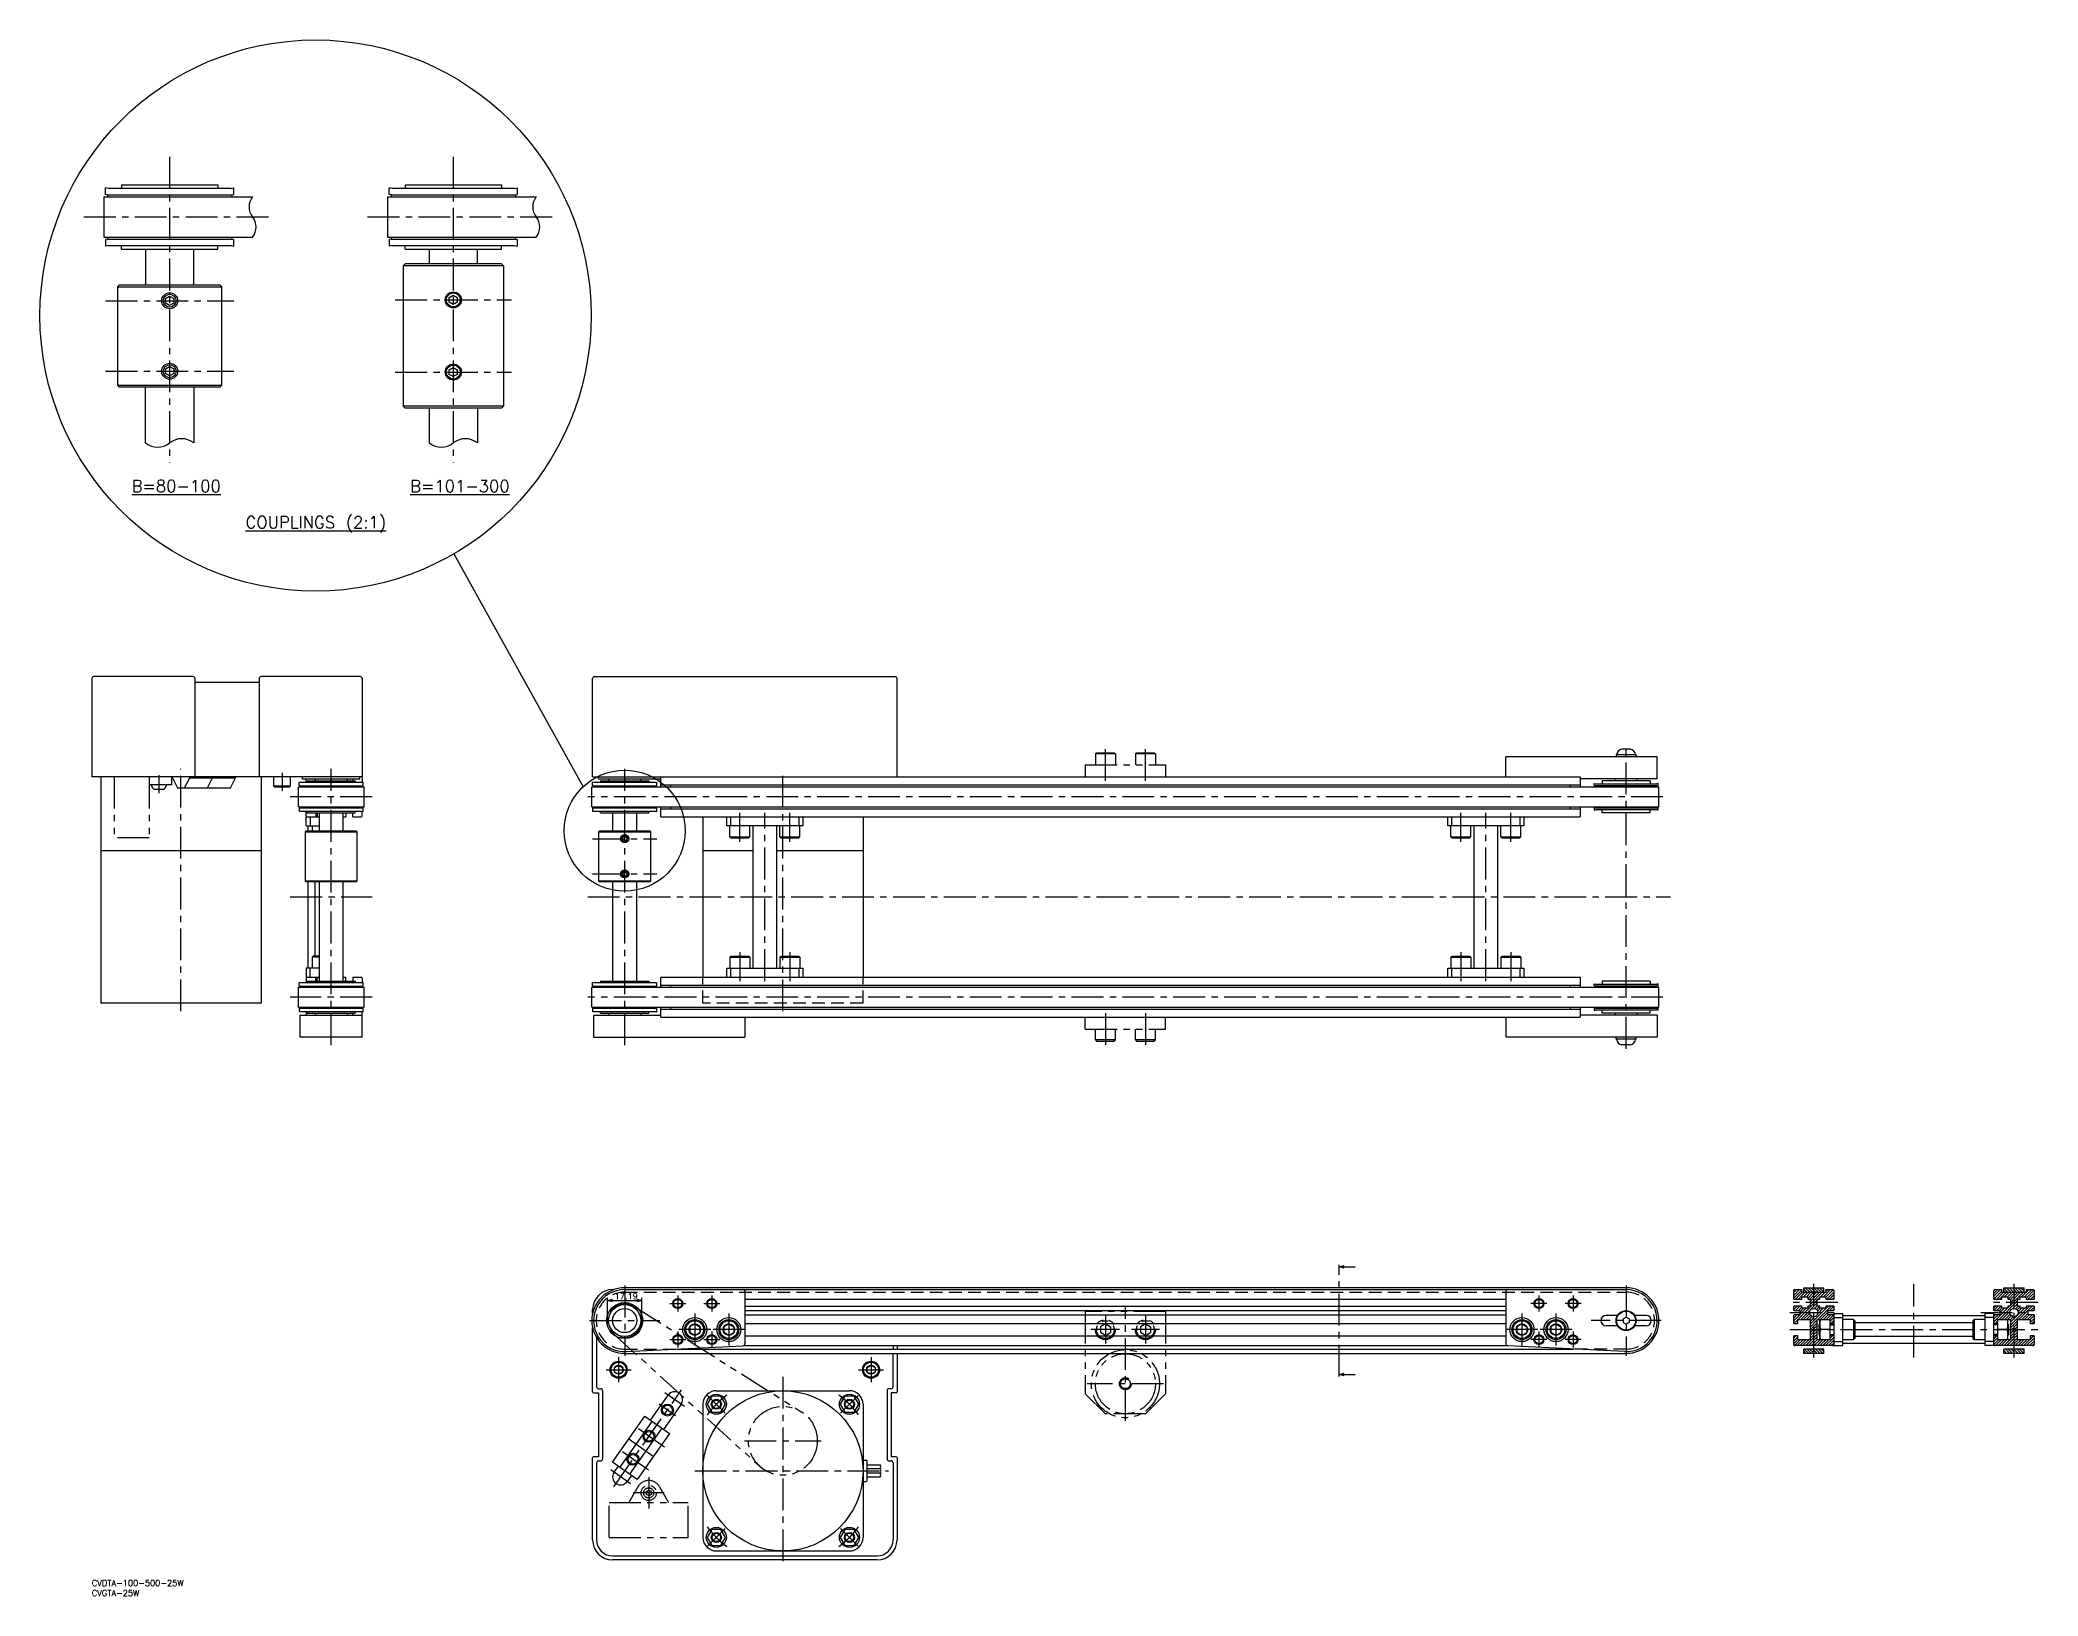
# Model space of a CAD drawing. Extents: x -26 to 972, y -8 to 769.
import ezdxf

# ---------------------------------------------------------------- set-up
doc = ezdxf.new("R2010")
doc.units = 0
doc.header["$LTSCALE"] = 0.5
doc.header["$PDMODE"] = 35
for name, pattern in [('CENTER', [50.8, 31.75, -6.35, 6.35, -6.35]), ('DASHED', [19.05, 12.7, -6.35]), ('PHANTOM', [63.5, 31.75, -6.35, 6.35, -6.35, 6.35, -6.35])]:
    doc.linetypes.add(name, pattern=pattern)
doc.layers.get('0').update_dxf_attribs({"linetype": 'CONTINUOUS'})
doc.layers.get('DEFPOINTS').update_dxf_attribs({"linetype": 'CONTINUOUS'})
for name, color, linetype in [('MSM_CENTER', 1, 'CENTER'), ('MSM_CONTINUOUS', 7, 'CONTINUOUS'), ('MSM_DASHED', 4, 'DASHED'), ('MSM_IMAGINARY', 6, 'PHANTOM'), ('MSM_NARROW', 5, 'CONTINUOUS'), ('MSM_PART_NUMBER', 7, 'CONTINUOUS')]:
    doc.layers.add(name, color=color, linetype=linetype)
doc.styles.get("Standard").update_dxf_attribs({"font": 'txt.shx', "height": 3, "bigfont": 'bigfont.shx'})
doc.dimstyles.get("Standard").update_dxf_attribs({"dimtxt": 2.5, "dimasz": 2.5, "dimexe": 1.25, "dimexo": 0.625, "dimtad": 1, "dimcen": 2.5, "dimazin": 3, "dimtfac": 1, "dimtmove": 0, "dimatfit": 3})

msp = doc.modelspace()

# ---------------------------------------------------------------- texts
at = {"layer": 'MSM_PART_NUMBER'}
for s, p in [('%%UB=80-100', (19.887, 543.139)), ('%%UB=101-300', (158.968, 543.139)), ('%%UCOUPLINGS (2:1)', (76.728, 525.043))]:
    msp.add_text(s, height=6, dxfattribs=at).set_placement(p)

# ---------------------------------------------------------------- blocks, each defined once
blk = doc.blocks.new('*U4')
at = {"layer": 'MSM_PART_NUMBER'}
blk.add_text('CVDTA-100-500-25W', height=3, dxfattribs=at).set_placement((0, -3))
blk = doc.blocks.new('*U5')
at = {"layer": 'MSM_PART_NUMBER'}
blk.add_text('CVGTA-25W', height=3, dxfattribs=at).set_placement((0, -8))
blk = doc.blocks.new('_OPEN30')
at = {"color": 0, "linetype": 'BYBLOCK'}
for p, q in [((-1, 0.27), (0, 0)), ((0, 0), (-1, -0.27)), ((0, 0), (-1, 0))]:
    blk.add_line(p, q, dxfattribs=at)
blk = doc.blocks.new('*U6')
at = {"layer": 'MSM_CONTINUOUS'}
blk.add_text('17.19', height=3, dxfattribs=at).set_placement((261.03, 140.17))
blk = doc.blocks.new('*D1')
at = {"layer": 'DEFPOINTS', "color": 0}
for p in [(274.63, 139.55), (257.44, 129.5), (274.63, 129.5)]:
    blk.add_point(p, dxfattribs=at)
at = {"layer": 'MSM_CONTINUOUS'}
for p, q in [((257.44, 130.13), (257.44, 140.8)), ((274.63, 130.13), (274.63, 140.8)), ((259.94, 139.55), (272.13, 139.55))]:
    blk.add_line(p, q, dxfattribs=at)
at = {"layer": 'MSM_CONTINUOUS', "xscale": 2.5, "yscale": 2.5, "zscale": 2.5, "rotation": 180}
blk.add_blockref('_OPEN30', (257.44, 139.55), dxfattribs=at)
at = {"layer": 'MSM_CONTINUOUS'}
blk.add_blockref('*U6', (0, 0), dxfattribs=at)
at = {"layer": 'MSM_CONTINUOUS', "xscale": 2.5, "yscale": 2.5, "zscale": 2.5}
blk.add_blockref('_OPEN30', (274.63, 139.55), dxfattribs=at)

# ---------------------------------------------------------------- dimensions: what is measured, and where the dimension line sits
at = {"layer": 'MSM_CONTINUOUS'}
dim = msp.add_linear_dim(base=(274.627, 139.55), p1=(257.437, 129.5), p2=(274.627, 129.5), dimstyle='Standard', dxfattribs=at)
dim.commit()
dim.dimension.update_dxf_attribs({"geometry": '*D1', "text_midpoint": (266.032, 141.675)})

# ---------------------------------------------------------------- linework, layer by layer
at = {"layer": 'MSM_CENTER'}
for p, q in [((38.854, 710.476), (38.854, 557.911)), ((180.478, 710.476), (180.478, 557.911)), ((-3.946, 680.476), (90.279, 680.476)), ((137.678, 680.476), (231.903, 680.476)), ((6.854, 638.676), (70.854, 638.676)), ((151.478, 639.076), (209.478, 639.076)), ((6.854, 603.476), (70.854, 603.476)), ((151.478, 603.076), (209.478, 603.076)), ((506.032, 399), (506.032, 415)), ((526.032, 399), (526.032, 415)), ((766.032, 265.25), (766.032, 416.75)), ((33.5, 401.8), (33.5, 392.8)), ((44.5, 284), (44.5, 405)), ((95, 403), (95, 394)), ((119.5, 267), (119.5, 405)), ((266.032, 267), (266.032, 405)), ((345.032, 284), (345.032, 403)), ((139.9, 391), (99.1, 391)), ((784.447, 391), (247.617, 391)), ((323.532, 368.5), (323.532, 383)), ((336.032, 299), (336.032, 383)), ((348.532, 368.5), (348.532, 383)), ((683.532, 368.5), (683.532, 383)), ((696.032, 299), (696.032, 383)), ((708.532, 368.5), (708.532, 383)), ((250.032, 370.1), (282.032, 370.1)), ((250.032, 352.5), (282.032, 352.5)), ((99.1, 341), (139.9, 341)), ((247.617, 341), (788.122, 341)), ((323.532, 313.5), (323.532, 299)), ((348.532, 313.5), (348.532, 299)), ((683.532, 313.5), (683.532, 299)), ((708.532, 313.5), (708.532, 299)), ((139.9, 291), (99.1, 291)), ((784.447, 291), (247.617, 291)), ((506.032, 283), (506.032, 267)), ((526.032, 283), (526.032, 267)), ((622.804, 101.6), (622.804, 157.4)), ((266.032, 147), (266.032, 112)), ((292.532, 142), (292.532, 134)), ((309.532, 142), (309.532, 134)), ((722.532, 142), (722.532, 134)), ((739.532, 142), (739.532, 134)), ((766.032, 147), (766.032, 112)), ((859.712, 111.085), (859.712, 147.915)), ((909.712, 111.085), (909.712, 147.915)), ((959.712, 111.085), (959.712, 147.915)), ((288.532, 138), (296.532, 138)), ((301.032, 133), (301.032, 117)), ((305.532, 138), (313.532, 138)), ((318.032, 133), (318.032, 117)), ((506.032, 132), (506.032, 118)), ((516.032, 79.522), (516.032, 136)), ((526.032, 132), (526.032, 118)), ((714.032, 133), (714.032, 117)), ((726.532, 138), (718.532, 138)), ((731.032, 133), (731.032, 117)), ((743.532, 138), (735.532, 138)), ((871.712, 138.5), (847.712, 138.5)), ((847.712, 133.5), (871.712, 133.5)), ((943.082, 133.5), (967.082, 133.5)), ((971.712, 138.5), (947.712, 138.5)), ((248.532, 129.5), (283.532, 129.5)), ((288.532, 120), (296.532, 120)), ((292.532, 124), (292.532, 116)), ((309.031, 125), (293.031, 125)), ((305.532, 120), (313.532, 120)), ((309.532, 124), (309.532, 116)), ((326.032, 125), (310.032, 125)), ((513.032, 125), (499.032, 125)), ((533.032, 125), (519.032, 125)), ((722.032, 125), (706.032, 125)), ((726.532, 120), (718.532, 120)), ((722.532, 124), (722.532, 116)), ((739.032, 125), (723.032, 125)), ((743.532, 120), (735.532, 120)), ((739.532, 124), (739.532, 116)), ((783.532, 129.5), (748.532, 129.5)), ((847.712, 125), (971.712, 125)), ((263.032, 111.25), (263.032, 98.75)), ((389.032, 111.25), (389.032, 98.75)), ((256.782, 105), (269.282, 105)), ((345.032, 101.5), (345.032, 7.5)), ((382.782, 105), (395.282, 105)), ((260.59, 46.585), (294.432, 94.915)), ((295.905, 86.559), (286.075, 93.442)), ((307.379, 92.153), (316.217, 83.315)), ((382.685, 92.153), (373.847, 83.315)), ((535.032, 98), (497.032, 98)), ((291.484, 81.989), (283.293, 87.725)), ((285.993, 66.301), (270.429, 77.199)), ((277.963, 54.833), (262.399, 65.731)), ((325.842, 69.5), (364.222, 69.5)), ((268.947, 48.059), (259.117, 54.941)), ((278.032, 51.3), (278.032, 35.7)), ((301.032, 54.5), (397.732, 54.5)), ((285.832, 43.5), (270.232, 43.5)), ((307.379, 16.847), (316.217, 25.685)), ((382.685, 16.847), (373.847, 25.685))]:
    msp.add_line(p, q, dxfattribs=at)
for start, end in [(126.463708, 143.536292), (36.463708, 53.536292), (216.463708, 233.536292), (306.463708, 323.536292)]:
    msp.add_arc((345.032, 54.5), 47, start, end, dxfattribs=at)
at = {"layer": 'MSM_CONTINUOUS'}
for p, q in [((6.054, 690.476), (80.279, 690.476)), ((6.054, 690.476), (6.054, 670.476)), ((6.854, 691.71), (6.854, 694.997)), ((8.225, 694.676), (6.854, 694.997)), ((7.854, 691.476), (6.854, 691.71)), ((7.854, 691.476), (69.854, 691.476)), ((7.854, 691.476), (7.854, 690.476)), ((69.484, 694.676), (8.225, 694.676)), ((14.854, 696.476), (62.854, 696.476)), ((14.854, 696.476), (14.854, 694.676)), ((62.854, 696.476), (62.854, 694.676)), ((69.484, 694.676), (70.854, 694.997)), ((69.854, 691.476), (70.854, 691.71)), ((69.854, 691.476), (69.854, 690.476)), ((70.854, 691.71), (70.854, 694.997)), ((147.678, 690.476), (147.678, 670.476)), ((147.678, 690.476), (221.903, 690.476)), ((148.478, 691.71), (148.478, 694.997)), ((149.848, 694.676), (148.478, 694.997)), ((149.478, 691.476), (148.478, 691.71)), ((149.478, 691.476), (211.478, 691.476)), ((149.478, 691.476), (149.478, 690.476)), ((211.108, 694.676), (149.848, 694.676)), ((156.478, 696.476), (204.478, 696.476)), ((156.478, 696.476), (156.478, 694.676)), ((204.478, 696.476), (204.478, 694.676)), ((211.108, 694.676), (212.478, 694.997)), ((211.478, 691.476), (212.478, 691.71)), ((211.478, 691.476), (211.478, 690.476)), ((212.478, 691.71), (212.478, 694.997)), ((6.054, 670.476), (80.279, 670.476)), ((7.854, 669.476), (6.854, 669.241)), ((6.854, 669.241), (6.854, 665.954)), ((7.854, 670.476), (7.854, 669.476)), ((7.854, 669.476), (69.854, 669.476)), ((69.854, 670.476), (69.854, 669.476)), ((69.854, 669.476), (70.854, 669.241)), ((70.854, 665.954), (70.854, 669.241)), ((147.678, 670.476), (221.903, 670.476)), ((149.478, 669.476), (148.478, 669.241)), ((148.478, 669.241), (148.478, 665.954)), ((149.478, 670.476), (149.478, 669.476)), ((149.478, 669.476), (211.478, 669.476)), ((211.478, 670.476), (211.478, 669.476)), ((211.478, 669.476), (212.478, 669.241)), ((212.478, 665.954), (212.478, 669.241)), ((8.225, 666.276), (6.854, 665.954)), ((8.225, 666.276), (69.484, 666.276)), ((14.854, 664.476), (14.854, 666.276)), ((14.854, 664.476), (62.854, 664.476)), ((26.854, 664.476), (26.854, 646.676)), ((50.854, 646.676), (50.854, 664.476)), ((62.854, 664.476), (62.854, 666.276)), ((69.484, 666.276), (70.854, 665.954)), ((149.848, 666.276), (148.478, 665.954)), ((149.848, 666.276), (211.108, 666.276)), ((156.478, 664.476), (156.478, 666.276)), ((156.478, 664.476), (204.478, 664.476)), ((168.478, 664.476), (168.478, 657.076)), ((192.478, 657.076), (192.478, 664.476)), ((204.478, 664.476), (204.478, 666.276)), ((211.108, 666.276), (212.478, 665.954)), ((156.478, 657.076), (155.478, 656.076)), ((155.478, 656.076), (155.478, 586.076)), ((205.478, 656.076), (155.478, 656.076)), ((204.478, 657.076), (156.478, 657.076)), ((205.478, 656.076), (204.478, 657.076)), ((205.478, 656.076), (205.478, 586.076)), ((12.854, 645.676), (13.854, 646.676)), ((12.854, 645.676), (12.854, 596.476)), ((12.854, 645.676), (64.854, 645.676)), ((13.854, 646.676), (63.854, 646.676)), ((36.854, 639.83), (38.854, 640.985)), ((36.854, 637.521), (36.854, 639.83)), ((38.854, 640.985), (40.854, 639.83)), ((40.854, 639.83), (40.854, 637.521)), ((63.854, 646.676), (64.854, 645.676)), ((64.854, 596.476), (64.854, 645.676)), ((178.478, 640.23), (180.478, 641.385)), ((178.478, 637.921), (178.478, 640.23)), ((180.478, 641.385), (182.478, 640.23)), ((182.478, 640.23), (182.478, 637.921)), ((38.854, 636.366), (36.854, 637.521)), ((40.854, 637.521), (38.854, 636.366)), ((180.478, 636.766), (178.478, 637.921)), ((182.478, 637.921), (180.478, 636.766)), ((36.854, 604.63), (38.854, 605.785)), ((36.854, 602.321), (36.854, 604.63)), ((38.854, 601.166), (36.854, 602.321)), ((38.854, 605.785), (40.854, 604.63)), ((40.854, 602.321), (38.854, 601.166)), ((40.854, 604.63), (40.854, 602.321)), ((178.478, 604.23), (180.478, 605.385)), ((178.478, 601.921), (178.478, 604.23)), ((180.478, 600.766), (178.478, 601.921)), ((180.478, 605.385), (182.478, 604.23)), ((182.478, 601.921), (180.478, 600.766)), ((182.478, 604.23), (182.478, 601.921)), ((13.854, 595.476), (12.854, 596.476)), ((12.854, 596.476), (64.854, 596.476)), ((63.854, 595.476), (13.854, 595.476)), ((26.854, 567.652), (26.854, 595.476)), ((50.854, 595.476), (50.854, 567.652)), ((63.854, 595.476), (64.854, 596.476)), ((156.478, 585.076), (155.478, 586.076)), ((205.478, 586.076), (155.478, 586.076)), ((204.478, 585.076), (156.478, 585.076)), ((168.478, 585.076), (168.478, 567.652)), ((192.478, 585.076), (192.478, 567.652)), ((205.478, 586.076), (204.478, 585.076)), ((0, 450), (0, 401)), ((50.5, 451), (1, 451)), ((51.5, 450), (51.5, 401)), ((83.5, 450), (83.5, 401)), ((134, 451), (84.5, 451)), ((135, 450), (135, 401)), ((250.032, 401), (250.032, 450)), ((251.032, 451), (401.032, 451)), ((402.032, 401), (402.032, 450)), ((83.5, 448), (51.5, 448)), ((781.532, 411), (706.032, 411)), ((706.032, 401), (706.032, 411)), ((761.032, 412), (761.032, 411)), ((771.032, 412), (761.032, 412)), ((768.132, 414.75), (763.932, 414.75)), ((771.032, 412), (771.032, 411)), ((781.532, 400), (781.532, 411)), ((135, 401), (0, 401)), ((4.5, 401), (4.5, 288)), ((40.246, 400.5), (40.246, 401)), ((40.246, 400.5), (42.827, 395.5)), ((46.269, 395.5), (48.85, 400.5)), ((48.85, 400.5), (48.85, 401)), ((48.85, 400.5), (71.786, 400.5)), ((57.737, 395.5), (60.318, 400.5)), ((60.318, 400.5), (60.318, 401)), ((69.205, 395.5), (71.786, 400.5)), ((71.786, 400.5), (71.786, 401)), ((84.5, 401), (84.5, 288)), ((90.75, 401), (90.75, 396.5)), ((99.25, 396.5), (99.25, 401)), ((105.25, 400), (105.25, 401)), ((105.25, 400), (133.75, 400)), ((107, 398.1), (107, 400)), ((111.5, 400), (111.5, 399)), ((119.5, 400), (119.5, 399)), ((127.5, 400), (127.5, 399)), ((130.25, 400), (130.25, 399)), ((133.75, 400), (133.75, 401)), ((135, 400.5), (135, 398.143)), ((250.032, 401), (743.032, 401)), ((253.032, 400), (253.032, 401)), ((253.032, 400), (284.032, 400)), ((258.032, 400), (258.032, 399)), ((266.032, 400), (266.032, 399)), ((274.032, 400), (274.032, 399)), ((284.032, 396), (284.032, 401)), ((743.032, 401), (743.032, 396)), ((781.532, 400), (743.032, 400)), ((760.532, 399), (760.532, 400)), ((771.532, 399), (771.532, 400)), ((42.827, 395.5), (69.205, 395.5)), ((90.75, 396.5), (91.25, 396)), ((90.75, 396.5), (99.25, 396.5)), ((91.25, 396), (98.75, 396)), ((98.75, 396), (99.25, 396.5)), ((103.1, 396), (135.9, 396)), ((103.1, 386), (103.1, 396)), ((103.5, 396.617), (103.5, 398.261)), ((104.185, 398.1), (103.5, 398.261)), ((104, 396.5), (103.5, 396.617)), ((104, 396.5), (135, 396.5)), ((104, 396), (104, 396.5)), ((134.815, 398.1), (104.185, 398.1)), ((107.5, 399), (131.5, 399)), ((107.5, 399), (107.5, 398.1)), ((131.5, 399), (131.5, 398.1)), ((134.815, 398.1), (135.5, 398.261)), ((135, 396.5), (135.5, 396.617)), ((135, 396), (135, 396.5)), ((135.5, 396.617), (135.5, 398.261)), ((135.9, 386), (135.9, 396)), ((249.632, 396), (782.432, 396)), ((249.632, 386), (249.632, 396)), ((250.032, 396.617), (250.032, 398.261)), ((250.717, 398.1), (250.032, 398.261)), ((250.532, 396.5), (250.032, 396.617)), ((250.532, 396.5), (281.532, 396.5)), ((250.532, 396), (250.532, 396.5)), ((281.347, 398.1), (250.717, 398.1)), ((254.032, 399), (278.032, 399)), ((254.032, 399), (254.032, 398.1)), ((278.032, 399), (278.032, 398.1)), ((281.347, 398.1), (282.032, 398.261)), ((281.532, 396.5), (282.032, 396.617)), ((281.532, 396), (281.532, 396.5)), ((282.032, 396.617), (282.032, 398.261)), ((284.032, 397), (743.032, 397)), ((289.032, 396), (289.032, 397)), ((738.032, 397), (738.032, 396)), ((750.032, 396.606), (750.032, 397.591)), ((750.032, 397.591), (750.699, 397.45)), ((750.032, 396.606), (750.532, 396.5)), ((781.532, 396.5), (750.532, 396.5)), ((750.532, 396), (750.532, 396.5)), ((750.699, 397.45), (781.365, 397.45)), ((778.032, 399), (754.032, 399)), ((754.032, 399), (754.032, 397.45)), ((778.032, 399), (778.032, 397.45)), ((782.032, 397.591), (781.365, 397.45)), ((782.032, 396.606), (781.532, 396.5)), ((781.532, 396), (781.532, 396.5)), ((782.032, 396.606), (782.032, 397.591)), ((782.432, 386), (782.432, 396)), ((103.1, 386), (135.9, 386)), ((104, 385.5), (103.5, 385.383)), ((103.5, 385.383), (103.5, 383.739)), ((104.185, 383.9), (103.5, 383.739)), ((104, 385.5), (104, 386)), ((104, 385.5), (135, 385.5)), ((104.185, 383.9), (134.815, 383.9)), ((107, 381.5), (107, 383.9)), ((107, 381), (113.5, 381)), ((107, 376.5), (107, 381)), ((107.5, 383), (107.5, 383.9)), ((107.5, 383), (131.5, 383)), ((109, 381), (109, 376.5)), ((111.9, 383), (111.9, 381)), ((112, 383), (112, 381)), ((112.542, 383), (112.542, 381)), ((113.5, 383), (113.5, 374.1)), ((125.5, 374.1), (125.5, 383)), ((125.5, 381), (126.75, 381)), ((126.75, 383), (126.75, 381)), ((130.25, 381), (130.25, 383)), ((130.25, 381), (134.5, 381)), ((131.5, 383), (131.5, 383.9)), ((134.815, 383.9), (135.5, 383.739)), ((135, 385.5), (135, 386)), ((135, 385.5), (135.5, 385.383)), ((135, 381.5), (135, 383.857)), ((135.5, 383.739), (135.5, 385.383)), ((249.632, 386), (782.432, 386)), ((250.532, 385.5), (250.032, 385.383)), ((250.032, 385.383), (250.032, 383.739)), ((250.717, 383.9), (250.032, 383.739)), ((250.532, 385.5), (250.532, 386)), ((250.532, 385.5), (281.532, 385.5)), ((250.717, 383.9), (281.347, 383.9)), ((254.032, 383), (254.032, 383.9)), ((254.032, 383), (278.032, 383)), ((260.032, 383), (260.032, 374.1)), ((272.032, 374.1), (272.032, 383)), ((278.032, 383), (278.032, 383.9)), ((281.347, 383.9), (282.032, 383.739)), ((281.532, 385.5), (281.532, 386)), ((281.532, 385.5), (282.032, 385.383)), ((282.032, 383.739), (282.032, 385.383)), ((284.032, 381), (284.032, 386)), ((284.032, 385), (743.032, 385)), ((284.032, 381), (743.032, 381)), ((289.032, 385), (289.032, 386)), ((305.032, 381), (305.032, 301)), ((317.032, 376.5), (317.032, 381)), ((319.032, 376.5), (319.032, 381)), ((353.032, 381), (353.032, 376.5)), ((355.032, 381), (355.032, 376.5)), ((385.032, 381), (385.032, 301)), ((677.032, 376.5), (677.032, 381)), ((679.032, 376.5), (679.032, 381)), ((713.032, 381), (713.032, 376.5)), ((715.032, 381), (715.032, 376.5)), ((738.032, 386), (738.032, 385)), ((743.032, 386), (743.032, 381)), ((750.032, 385.394), (750.532, 385.5)), ((750.032, 385.394), (750.032, 384.409)), ((750.032, 384.409), (750.699, 384.55)), ((750.532, 385.5), (750.532, 386)), ((750.532, 385.5), (781.532, 385.5)), ((781.365, 384.55), (750.699, 384.55)), ((754.032, 383), (754.032, 384.55)), ((778.032, 383), (754.032, 383)), ((778.032, 383), (778.032, 384.55)), ((782.032, 384.409), (781.365, 384.55)), ((781.532, 385.5), (781.532, 386)), ((782.032, 385.394), (781.532, 385.5)), ((782.032, 384.409), (782.032, 385.394)), ((106.5, 373.6), (107, 374.1)), ((106.5, 373.6), (106.5, 349)), ((106.5, 373.6), (132.5, 373.6)), ((107, 376.5), (113.5, 376.5)), ((107, 374.1), (132, 374.1)), ((108.072, 374.1), (108.072, 376.5)), ((110, 376.5), (110, 374.1)), ((132, 374.1), (132.5, 373.6)), ((132.5, 349), (132.5, 373.6)), ((253.032, 373.6), (253.532, 374.1)), ((253.032, 373.6), (253.032, 349)), ((253.032, 373.6), (279.032, 373.6)), ((253.532, 374.1), (278.532, 374.1)), ((265.032, 370.677), (266.032, 371.255)), ((265.032, 369.523), (265.032, 370.677)), ((266.032, 368.945), (265.032, 369.523)), ((266.032, 371.255), (267.032, 370.677)), ((267.032, 369.523), (266.032, 368.945)), ((267.032, 370.677), (267.032, 369.523)), ((278.532, 374.1), (279.032, 373.6)), ((279.032, 349), (279.032, 373.6)), ((355.032, 376.5), (317.032, 376.5)), ((318.532, 371.1), (318.532, 376.5)), ((318.532, 371.1), (319.132, 370.5)), ((318.532, 371.1), (328.532, 371.1)), ((319.132, 370.5), (327.932, 370.5)), ((328.532, 371.1), (327.932, 370.5)), ((328.532, 371.1), (328.532, 376.5)), ((330.032, 376.5), (330.032, 305.5)), ((342.032, 305.5), (342.032, 376.5)), ((343.532, 371.1), (343.532, 376.5)), ((343.532, 371.1), (344.132, 370.5)), ((343.532, 371.1), (353.532, 371.1)), ((344.132, 370.5), (352.932, 370.5)), ((353.532, 371.1), (352.932, 370.5)), ((353.532, 371.1), (353.532, 376.5)), ((715.032, 376.5), (677.032, 376.5)), ((678.532, 371.1), (678.532, 376.5)), ((678.532, 371.1), (688.532, 371.1)), ((678.532, 371.1), (679.132, 370.5)), ((679.132, 370.5), (687.932, 370.5)), ((688.532, 371.1), (687.932, 370.5)), ((688.532, 371.1), (688.532, 376.5)), ((690.032, 376.5), (690.032, 305.5)), ((702.032, 305.5), (702.032, 376.5)), ((703.532, 371.1), (703.532, 376.5)), ((703.532, 371.1), (713.532, 371.1)), ((703.532, 371.1), (704.132, 370.5)), ((704.132, 370.5), (712.932, 370.5)), ((713.532, 371.1), (712.932, 370.5)), ((713.532, 371.1), (713.532, 376.5)), ((84.5, 364), (4.5, 364)), ((330.032, 364), (305.032, 364)), ((385.032, 364), (342.032, 364)), ((265.032, 353.077), (266.032, 353.655)), ((265.032, 351.923), (265.032, 353.077)), ((266.032, 351.345), (265.032, 351.923)), ((266.032, 353.655), (267.032, 353.077)), ((267.032, 351.923), (266.032, 351.345)), ((267.032, 353.077), (267.032, 351.923)), ((107, 348.5), (106.5, 349)), ((106.5, 349), (132.5, 349)), ((132, 348.5), (107, 348.5)), ((108.072, 305.5), (108.072, 348.5)), ((111.536, 311.5), (111.536, 348.5)), ((113.5, 348.5), (113.5, 299)), ((125.5, 299), (125.5, 348.5)), ((132, 348.5), (132.5, 349)), ((253.532, 348.5), (253.032, 349)), ((253.032, 349), (279.032, 349)), ((278.532, 348.5), (253.532, 348.5)), ((260.032, 348.5), (260.032, 299)), ((272.032, 299), (272.032, 348.5)), ((278.532, 348.5), (279.032, 349)), ((110.6, 311.5), (110, 310.9)), ((110, 310.9), (110, 305.5)), ((113.5, 310.9), (110, 310.9)), ((113.5, 311.5), (110.6, 311.5)), ((318.532, 310.9), (319.132, 311.5)), ((318.532, 310.9), (318.532, 305.5)), ((318.532, 310.9), (328.532, 310.9)), ((319.132, 311.5), (327.932, 311.5)), ((328.532, 310.9), (327.932, 311.5)), ((328.532, 310.9), (328.532, 305.5)), ((343.532, 310.9), (344.132, 311.5)), ((343.532, 310.9), (343.532, 305.5)), ((343.532, 310.9), (353.532, 310.9)), ((344.132, 311.5), (352.932, 311.5)), ((353.532, 310.9), (352.932, 311.5)), ((353.532, 310.9), (353.532, 305.5)), ((678.532, 310.9), (679.132, 311.5)), ((678.532, 310.9), (688.532, 310.9)), ((678.532, 310.9), (678.532, 305.5)), ((679.132, 311.5), (687.932, 311.5)), ((688.532, 310.9), (687.932, 311.5)), ((688.532, 310.9), (688.532, 305.5)), ((703.532, 310.9), (704.132, 311.5)), ((703.532, 310.9), (713.532, 310.9)), ((703.532, 310.9), (703.532, 305.5)), ((704.132, 311.5), (712.932, 311.5)), ((713.532, 310.9), (712.932, 311.5)), ((713.532, 310.9), (713.532, 305.5)), ((107, 305.5), (107, 301)), ((113.5, 305.5), (107, 305.5)), ((107, 301), (113.5, 301)), ((107, 300.5), (107, 298.1)), ((109, 301), (109, 305.5)), ((111.9, 299), (111.9, 301)), ((112, 299), (112, 301)), ((112.542, 299), (112.542, 301)), ((125.5, 301), (126.75, 301)), ((126.75, 299), (126.75, 301)), ((130.25, 301), (134.5, 301)), ((130.25, 301), (130.25, 299)), ((135, 300.5), (135, 298.143)), ((284.032, 301), (743.032, 301)), ((284.032, 296), (284.032, 301)), ((317.032, 305.5), (355.032, 305.5)), ((317.032, 301), (317.032, 305.5)), ((319.032, 301), (319.032, 305.5)), ((353.032, 305.5), (353.032, 301)), ((355.032, 305.5), (355.032, 301)), ((677.032, 305.5), (715.032, 305.5)), ((677.032, 301), (677.032, 305.5)), ((679.032, 301), (679.032, 305.5)), ((713.032, 305.5), (713.032, 301)), ((715.032, 305.5), (715.032, 301)), ((743.032, 301), (743.032, 296)), ((103.1, 286), (103.1, 296)), ((103.1, 296), (135.9, 296)), ((104.185, 298.1), (103.5, 298.261)), ((103.5, 296.617), (103.5, 298.261)), ((104, 296.5), (103.5, 296.617)), ((104, 296.5), (135, 296.5)), ((104, 296), (104, 296.5)), ((134.815, 298.1), (104.185, 298.1)), ((107.5, 299), (131.5, 299)), ((107.5, 299), (107.5, 298.1)), ((131.5, 299), (131.5, 298.1)), ((134.815, 298.1), (135.5, 298.261)), ((135, 296.5), (135.5, 296.617)), ((135, 296), (135, 296.5)), ((135.5, 296.617), (135.5, 298.261)), ((135.9, 286), (135.9, 296)), ((249.632, 296), (782.432, 296)), ((249.632, 286), (249.632, 296)), ((250.717, 298.1), (250.032, 298.261)), ((250.032, 296.617), (250.032, 298.261)), ((250.532, 296.5), (250.032, 296.617)), ((250.532, 296.5), (281.532, 296.5)), ((250.532, 296), (250.532, 296.5)), ((281.347, 298.1), (250.717, 298.1)), ((254.032, 299), (278.032, 299)), ((254.032, 299), (254.032, 298.1)), ((278.032, 299), (278.032, 298.1)), ((281.347, 298.1), (282.032, 298.261)), ((281.532, 296.5), (282.032, 296.617)), ((281.532, 296), (281.532, 296.5)), ((282.032, 296.617), (282.032, 298.261)), ((284.032, 297), (743.032, 297)), ((289.032, 296), (289.032, 297)), ((738.032, 297), (738.032, 296)), ((750.032, 296.606), (750.032, 297.591)), ((750.032, 297.591), (750.699, 297.45)), ((750.032, 296.606), (750.532, 296.5)), ((781.532, 296.5), (750.532, 296.5)), ((750.532, 296), (750.532, 296.5)), ((750.699, 297.45), (781.365, 297.45)), ((778.032, 299), (754.032, 299)), ((754.032, 299), (754.032, 297.45)), ((778.032, 299), (778.032, 297.45)), ((782.032, 297.591), (781.365, 297.45)), ((782.032, 296.606), (781.532, 296.5)), ((781.532, 296), (781.532, 296.5)), ((782.032, 296.606), (782.032, 297.591)), ((782.432, 286), (782.432, 296)), ((84.5, 288), (4.5, 288)), ((103.1, 286), (135.9, 286)), ((104, 285.5), (103.5, 285.383)), ((103.5, 285.383), (103.5, 283.739)), ((104.185, 283.9), (103.5, 283.739)), ((104, 285.5), (104, 286)), ((104, 285.5), (135, 285.5)), ((104, 282), (135, 282)), ((104, 271), (104, 282)), ((104.185, 283.9), (134.815, 283.9)), ((107, 283.9), (107, 282)), ((107.5, 283), (107.5, 283.9)), ((107.5, 283), (131.5, 283)), ((111.5, 283), (111.5, 282)), ((127.5, 283), (127.5, 282)), ((130.25, 282), (130.25, 283)), ((131.5, 283), (131.5, 283.9)), ((134.815, 283.9), (135.5, 283.739)), ((135, 285.5), (135, 286)), ((135, 285.5), (135.5, 285.383)), ((135, 271), (135, 283.857)), ((135.5, 283.739), (135.5, 285.383)), ((249.632, 286), (782.432, 286)), ((250.532, 285.5), (250.032, 285.383)), ((250.032, 285.383), (250.032, 283.739)), ((250.717, 283.9), (250.032, 283.739)), ((250.532, 285.5), (250.532, 286)), ((250.532, 285.5), (281.532, 285.5)), ((250.532, 282), (284.032, 282)), ((250.532, 282), (250.532, 271)), ((250.717, 283.9), (281.347, 283.9)), ((254.032, 283), (254.032, 283.9)), ((254.032, 283), (278.032, 283)), ((258.032, 283), (258.032, 282)), ((274.032, 283), (274.032, 282)), ((278.032, 283), (278.032, 283.9)), ((281.347, 283.9), (282.032, 283.739)), ((281.532, 285.5), (281.532, 286)), ((281.532, 285.5), (282.032, 285.383)), ((282.032, 283.739), (282.032, 285.383)), ((284.032, 281), (284.032, 286)), ((284.032, 285), (743.032, 285)), ((284.032, 281), (743.032, 281)), ((289.032, 285), (289.032, 286)), ((326.032, 281), (326.032, 271)), ((706.032, 281), (706.032, 271)), ((738.032, 286), (738.032, 285)), ((743.032, 286), (743.032, 281)), ((781.532, 282), (743.032, 282)), ((750.032, 285.394), (750.532, 285.5)), ((750.032, 285.394), (750.032, 284.409)), ((750.032, 284.409), (750.699, 284.55)), ((750.532, 285.5), (750.532, 286)), ((750.532, 285.5), (781.532, 285.5)), ((781.365, 284.55), (750.699, 284.55)), ((754.032, 283), (754.032, 284.55)), ((778.032, 283), (754.032, 283)), ((760.532, 283), (760.532, 282)), ((771.532, 283), (771.532, 282)), ((778.032, 283), (778.032, 284.55)), ((782.032, 284.409), (781.365, 284.55)), ((781.532, 285.5), (781.532, 286)), ((782.032, 285.394), (781.532, 285.5)), ((781.532, 282), (781.532, 271)), ((782.032, 284.409), (782.032, 285.394)), ((135, 271), (104, 271)), ((250.532, 271), (326.032, 271)), ((781.532, 271), (706.032, 271)), ((761.032, 270), (761.032, 271)), ((771.032, 270), (761.032, 270)), ((771.032, 270), (771.032, 271)), ((768.132, 267.25), (763.932, 267.25)), ((622.804, 156.4), (625.304, 157.07)), ((625.304, 155.73), (622.804, 156.4)), ((622.804, 156.4), (630.804, 156.4)), ((260.032, 145), (260.674, 145)), ((766.032, 145.9), (266.032, 145.9)), ((266.032, 145), (766.032, 145)), ((326.032, 144), (326.032, 117.951)), ((326.032, 140.25), (706.032, 140.25)), ((706.032, 144), (706.032, 117.951)), ((849.712, 140.25), (849.712, 144.5)), ((849.712, 140.25), (853.712, 140.25)), ((850.212, 145), (853.712, 145)), ((853.712, 143.5), (853.712, 145)), ((865.712, 143.5), (853.712, 143.5)), ((853.712, 140.25), (853.712, 141.35)), ((853.712, 141.35), (856.712, 141.35)), ((854.712, 143.7), (854.712, 145.9)), ((854.712, 145.9), (864.712, 145.9)), ((854.712, 143.7), (864.712, 143.7)), ((856.712, 141.35), (856.712, 140.25)), ((856.712, 140.25), (857.912, 140.25)), ((857.912, 140.25), (857.912, 136.75)), ((861.512, 136.75), (861.512, 140.25)), ((861.512, 140.25), (862.712, 140.25)), ((862.712, 140.25), (862.712, 141.35)), ((862.712, 141.35), (865.712, 141.35)), ((864.712, 143.7), (864.712, 145.9)), ((865.712, 145), (869.212, 145)), ((865.712, 145), (865.712, 143.5)), ((865.712, 141.35), (865.712, 140.25)), ((865.712, 140.25), (869.712, 140.25)), ((869.712, 144.5), (869.712, 140.25)), ((949.712, 140.25), (949.712, 144.5)), ((949.712, 140.25), (953.712, 140.25)), ((950.212, 145), (953.712, 145)), ((953.712, 143.5), (953.712, 145)), ((965.712, 143.5), (953.712, 143.5)), ((953.712, 140.25), (953.712, 141.35)), ((953.712, 141.35), (956.712, 141.35)), ((954.712, 143.7), (954.712, 145.9)), ((954.712, 145.9), (964.712, 145.9)), ((954.712, 143.7), (964.712, 143.7)), ((956.712, 141.35), (956.712, 140.25)), ((956.712, 140.25), (957.912, 140.25)), ((957.912, 140.25), (957.912, 136.75)), ((961.512, 136.75), (961.512, 140.25)), ((961.512, 140.25), (962.712, 140.25)), ((962.712, 140.25), (962.712, 141.35)), ((962.712, 141.35), (965.712, 141.35)), ((964.712, 143.7), (964.712, 145.9)), ((965.712, 145), (969.212, 145)), ((965.712, 145), (965.712, 143.5)), ((965.712, 141.35), (965.712, 140.25)), ((965.712, 140.25), (969.712, 140.25)), ((969.712, 144.5), (969.712, 140.25)), ((250.032, 133.1), (250.032, 135)), ((326.032, 136.75), (706.032, 136.75)), ((326.032, 134.6), (706.032, 134.6)), ((326.032, 132.4), (706.032, 132.4)), ((761.761, 132.1), (756.032, 132.1)), ((764.532, 130.366), (766.032, 131.232)), ((764.532, 130.366), (764.532, 128.634)), ((767.532, 130.366), (766.032, 131.232)), ((767.532, 130.366), (767.532, 128.634)), ((776.032, 132.1), (770.303, 132.1)), ((853.712, 136.75), (849.712, 136.75)), ((849.712, 134.6), (849.712, 136.75)), ((849.712, 134.6), (852.712, 134.6)), ((852.712, 132.4), (849.712, 132.4)), ((849.712, 128.1), (849.712, 132.4)), ((851.712, 128.1), (851.712, 130.1)), ((851.712, 130.1), (857.912, 130.1)), ((852.712, 134.6), (852.712, 132.4)), ((853.712, 135.65), (853.712, 136.75)), ((856.712, 135.65), (853.712, 135.65)), ((857.912, 136.75), (856.712, 136.75)), ((856.712, 136.75), (856.712, 135.65)), ((857.912, 130.1), (857.912, 119.9)), ((862.712, 136.75), (861.512, 136.75)), ((861.512, 119.9), (861.512, 130.1)), ((861.512, 130.1), (867.712, 130.1)), ((862.712, 135.65), (862.712, 136.75)), ((865.712, 135.65), (862.712, 135.65)), ((862.712, 120), (862.712, 130)), ((862.712, 130), (867.712, 130)), ((869.712, 136.75), (865.712, 136.75)), ((865.712, 136.75), (865.712, 135.65)), ((866.712, 132.4), (866.712, 134.6)), ((866.712, 134.6), (869.712, 134.6)), ((869.712, 132.4), (866.712, 132.4)), ((867.712, 130.1), (867.712, 119.9)), ((869.712, 136.75), (869.712, 134.6)), ((869.712, 133), (869.712, 117)), ((869.712, 133), (874.212, 133)), ((869.712, 131), (874.212, 131)), ((874.212, 117), (874.212, 133)), ((945.212, 131.928), (874.212, 131.928)), ((879.612, 130), (874.212, 130)), ((879.612, 130), (880.212, 129.4)), ((879.612, 130), (879.612, 120)), ((939.812, 130), (939.212, 129.4)), ((945.212, 130), (939.812, 130)), ((939.812, 130), (939.812, 120)), ((949.712, 133), (945.212, 133)), ((945.212, 133), (945.212, 117)), ((949.712, 131), (945.212, 131)), ((953.712, 136.75), (949.712, 136.75)), ((949.712, 134.6), (949.712, 136.75)), ((949.712, 134.6), (952.712, 134.6)), ((949.712, 117), (949.712, 133)), ((952.712, 132.4), (949.712, 132.4)), ((951.712, 130.1), (957.912, 130.1)), ((951.712, 119.9), (951.712, 130.1)), ((951.712, 130), (956.712, 130)), ((952.712, 134.6), (952.712, 132.4)), ((953.712, 135.65), (953.712, 136.75)), ((956.712, 135.65), (953.712, 135.65)), ((957.912, 136.75), (956.712, 136.75)), ((956.712, 136.75), (956.712, 135.65)), ((956.712, 120), (956.712, 130)), ((957.912, 130.1), (957.912, 119.9)), ((962.712, 136.75), (961.512, 136.75)), ((961.512, 119.9), (961.512, 130.1)), ((961.512, 130.1), (967.712, 130.1)), ((962.712, 135.65), (962.712, 136.75)), ((965.712, 135.65), (962.712, 135.65)), ((969.712, 136.75), (965.712, 136.75)), ((965.712, 136.75), (965.712, 135.65)), ((966.712, 132.4), (966.712, 134.6)), ((966.712, 134.6), (969.712, 134.6)), ((969.712, 132.4), (966.712, 132.4)), ((967.712, 130.1), (967.712, 128.1)), ((969.712, 136.75), (969.712, 134.6)), ((969.712, 132.4), (969.712, 128.1)), ((250.032, 94), (250.032, 125.9)), ((252.032, 120.958), (252.032, 96.5)), ((301.032, 127.86), (298.532, 126.417)), ((298.532, 126.417), (298.532, 123.583)), ((301.032, 122.14), (298.532, 123.583)), ((301.032, 127.86), (303.532, 126.417)), ((301.032, 122.14), (303.532, 123.583)), ((303.532, 126.417), (303.532, 123.583)), ((318.032, 127.86), (315.532, 126.417)), ((315.532, 126.417), (315.532, 123.583)), ((318.032, 122.14), (315.532, 123.583)), ((318.032, 127.86), (320.532, 126.417)), ((318.032, 122.14), (320.532, 123.583)), ((320.532, 126.417), (320.532, 123.583)), ((326.032, 128.1), (706.032, 128.1)), ((326.032, 121.9), (706.032, 121.9)), ((714.032, 127.86), (711.532, 126.417)), ((711.532, 126.417), (711.532, 123.583)), ((714.032, 122.14), (711.532, 123.583)), ((714.032, 127.86), (716.532, 126.417)), ((714.032, 122.14), (716.532, 123.583)), ((716.532, 126.417), (716.532, 123.583)), ((731.032, 127.86), (728.532, 126.417)), ((728.532, 126.417), (728.532, 123.583)), ((731.032, 122.14), (728.532, 123.583)), ((731.032, 127.86), (733.532, 126.417)), ((731.032, 122.14), (733.532, 123.583)), ((733.532, 126.417), (733.532, 123.583)), ((761.761, 126.9), (756.032, 126.9)), ((764.532, 128.634), (766.032, 127.768)), ((767.532, 128.634), (766.032, 127.768)), ((776.032, 126.9), (770.303, 126.9)), ((849.712, 128.1), (851.712, 128.1)), ((851.712, 121.9), (849.712, 121.9)), ((849.712, 117.5), (849.712, 121.9)), ((851.712, 119.9), (851.712, 121.9)), ((857.912, 119.9), (851.712, 119.9)), ((867.712, 119.9), (861.512, 119.9)), ((862.212, 127.458), (862.712, 127.958)), ((862.212, 127.458), (862.212, 122.541)), ((862.712, 127.458), (862.212, 127.458)), ((862.712, 122.541), (862.212, 122.541)), ((862.212, 122.541), (862.712, 122.042)), ((862.712, 120), (867.712, 120)), ((867.712, 125), (863.159, 125)), ((867.712, 128.1), (869.712, 128.1)), ((869.712, 128), (867.712, 128)), ((867.712, 127.458), (869.712, 127.458)), ((867.712, 122.541), (869.712, 122.541)), ((867.712, 122), (869.712, 122)), ((869.712, 121.9), (867.712, 121.9)), ((874.212, 120), (879.612, 120)), ((880.212, 120.6), (879.612, 120)), ((880.212, 129.4), (880.212, 120.6)), ((939.212, 128.464), (880.212, 128.464)), ((939.212, 121.536), (880.212, 121.536)), ((939.212, 129.4), (939.212, 120.6)), ((939.212, 120.6), (939.812, 120)), ((939.812, 120), (945.212, 120)), ((949.712, 128.1), (951.712, 128.1)), ((951.712, 128), (949.712, 128)), ((951.712, 127.458), (949.712, 127.458)), ((951.712, 122.541), (949.712, 122.541)), ((949.712, 122), (951.712, 122)), ((951.712, 121.9), (949.712, 121.9)), ((956.266, 125), (951.712, 125)), ((951.712, 120), (956.712, 120)), ((957.912, 119.9), (951.712, 119.9)), ((957.212, 127.458), (956.712, 127.958)), ((956.712, 127.458), (957.212, 127.458)), ((956.712, 122.541), (957.212, 122.541)), ((957.212, 122.541), (956.712, 122.042)), ((957.212, 122.541), (957.212, 127.458)), ((967.712, 119.9), (961.512, 119.9)), ((967.712, 128.1), (969.712, 128.1)), ((969.712, 121.9), (967.712, 121.9)), ((967.712, 121.9), (967.712, 119.9)), ((969.712, 121.9), (969.712, 117.5)), ((266.032, 113.1), (766.032, 113.1)), ((266.811, 114.02), (325.082, 116.952)), ((292.253, 115.3), (739.811, 115.3)), ((325.341, 117), (706.723, 117)), ((400.032, 117), (400.032, 115.3)), ((400.032, 96.5), (400.032, 113.1)), ((402.032, 117), (402.032, 115.3)), ((402.032, 113.1), (402.032, 94)), ((765.253, 114.02), (706.982, 116.952)), ((869.212, 117), (850.212, 117)), ((864.712, 115.3), (854.712, 115.3)), ((854.712, 113.1), (854.712, 115.3)), ((864.712, 113.1), (854.712, 113.1)), ((864.712, 113.1), (864.712, 115.3)), ((869.712, 119), (874.212, 119)), ((869.712, 117), (874.212, 117)), ((945.212, 118.072), (874.212, 118.072)), ((949.712, 119), (945.212, 119)), ((949.712, 117), (945.212, 117)), ((969.212, 117), (950.212, 117)), ((964.712, 115.3), (954.712, 115.3)), ((954.712, 113.1), (954.712, 115.3)), ((964.712, 113.1), (954.712, 113.1)), ((964.712, 113.1), (964.712, 115.3)), ((261.032, 106.155), (263.032, 107.309)), ((261.032, 103.845), (261.032, 106.155)), ((263.032, 102.691), (261.032, 103.845)), ((263.032, 107.309), (265.032, 106.155)), ((265.032, 103.845), (263.032, 102.691)), ((265.032, 106.155), (265.032, 103.845)), ((387.032, 106.155), (389.032, 107.309)), ((387.032, 103.845), (387.032, 106.155)), ((389.032, 102.691), (387.032, 103.845)), ((389.032, 107.309), (391.032, 106.155)), ((391.032, 103.845), (389.032, 102.691)), ((391.032, 106.155), (391.032, 103.845)), ((622.804, 102.6), (625.304, 103.27)), ((625.304, 101.93), (622.804, 102.6)), ((622.804, 102.6), (630.804, 102.6)), ((250.532, 93.5), (253.032, 93.5)), ((253.032, 95.5), (254.032, 95.5)), ((253.032, 93.5), (253.032, 61.5)), ((255.032, 94.5), (255.032, 60.5)), ((278.95, 79.779), (287.713, 92.294)), ((309.489, 91.734), (307.179, 87.734)), ((314.107, 91.734), (309.489, 91.734)), ((311.798, 94.5), (378.266, 94.5)), ((316.417, 87.734), (314.107, 91.734)), ((375.957, 91.734), (373.647, 87.734)), ((380.575, 91.734), (375.957, 91.734)), ((382.885, 87.734), (380.575, 91.734)), ((397.032, 94.5), (397.032, 60.5)), ((399.032, 95.5), (398.032, 95.5)), ((399.032, 93.5), (399.032, 61.5)), ((401.532, 93.5), (399.032, 93.5)), ((260.023, 58.85), (276.083, 81.786)), ((276.083, 81.786), (288.37, 73.182)), ((294.267, 87.706), (285.503, 75.19)), ((305.032, 87.734), (305.032, 21.266)), ((307.179, 87.734), (309.489, 83.734)), ((309.489, 83.734), (314.107, 83.734)), ((314.107, 83.734), (316.417, 87.734)), ((373.647, 87.734), (375.957, 83.734)), ((375.957, 83.734), (380.575, 83.734)), ((380.575, 83.734), (382.885, 87.734)), ((385.032, 87.734), (385.032, 21.266)), ((263.709, 56.269), (279.769, 79.205)), ((280.34, 61.714), (268.053, 70.318)), ((268.624, 52.827), (284.684, 75.764)), ((288.37, 73.182), (272.31, 50.246)), ((250.032, 20), (250.032, 61)), ((253.032, 61.5), (250.532, 61.5)), ((401.532, 61.5), (399.032, 61.5)), ((402.032, 61), (402.032, 20)), ((252.032, 58.5), (252.032, 20)), ((253.032, 59.5), (254.032, 59.5)), ((272.31, 50.246), (260.023, 58.85)), ((260.755, 53.794), (262.89, 56.842)), ((269.443, 52.254), (267.309, 49.206)), ((385.032, 59.75), (386.532, 59.75)), ((387.032, 49.75), (387.032, 59.25)), ((387.032, 57.5), (393.732, 57.5)), ((393.732, 55.5), (387.032, 55.5)), ((387.032, 53.5), (393.732, 53.5)), ((387.032, 51.5), (393.732, 51.5)), ((398.032, 59.5), (399.032, 59.5)), ((400.032, 58.5), (400.032, 20)), ((385.032, 49.25), (386.532, 49.25)), ((309.489, 25.266), (307.179, 21.266)), ((307.179, 21.266), (309.489, 17.266)), ((314.107, 25.266), (309.489, 25.266)), ((316.417, 21.266), (314.107, 25.266)), ((314.107, 17.266), (316.417, 21.266)), ((375.957, 25.266), (373.647, 21.266)), ((373.647, 21.266), (375.957, 17.266)), ((380.575, 25.266), (375.957, 25.266)), ((382.885, 21.266), (380.575, 25.266)), ((380.575, 17.266), (382.885, 21.266)), ((260.032, 12), (392.032, 12)), ((392.032, 10), (260.032, 10)), ((309.489, 17.266), (314.107, 17.266)), ((311.798, 14.5), (378.266, 14.5)), ((375.957, 17.266), (380.575, 17.266))]:
    msp.add_line(p, q, dxfattribs=at)
for centre, radius in [((38.854, 638.676), 3.242), ((180.478, 639.076), 3.5), ((38.854, 603.476), 3.242), ((180.478, 603.076), 3.5), ((266.032, 370.1), 1.621), ((266.032, 352.5), 1.621), ((292.532, 138), 2.067), ((309.532, 138), 2.067), ((722.532, 138), 2.067), ((739.532, 138), 2.067), ((266.032, 129.5), 9), ((266.032, 129.5), 8), ((266.032, 129.5), 6), ((301.032, 125), 6), ((301.032, 125), 5), ((318.032, 125), 6), ((318.032, 125), 5), ((714.032, 125), 6), ((714.032, 125), 5), ((731.032, 125), 6), ((731.032, 125), 5), ((766.032, 129.5), 5), ((766.032, 129.5), 4.75), ((859.712, 133.5), 2.1), ((959.712, 133.5), 2.1), ((292.532, 120), 2.067), ((301.031, 125), 4.4), ((301.031, 125), 2.887), ((309.532, 120), 2.067), ((318.032, 125), 4.4), ((318.032, 125), 2.887), ((714.032, 125), 4.4), ((714.032, 125), 2.887), ((722.532, 120), 2.067), ((731.032, 125), 4.4), ((731.032, 125), 2.887), ((739.532, 120), 2.067), ((263.032, 105), 4.25), ((263.032, 105), 3.75), ((263.032, 105), 2.309), ((389.032, 105), 4.25), ((389.032, 105), 3.75), ((389.032, 105), 2.309), ((345.032, 54.5), 40), ((311.798, 87.734), 5), ((311.798, 87.734), 2.5), ((311.798, 87.734), 2.067), ((378.266, 87.734), 5), ((378.266, 87.734), 2.5), ((378.266, 87.734), 2.067), ((287.389, 84.857), 3), ((287.389, 84.857), 2.458), ((278.211, 71.75), 3), ((278.211, 71.75), 2.458), ((270.181, 60.282), 3), ((270.181, 60.282), 2.458), ((311.798, 21.266), 5), ((311.798, 21.266), 2.5), ((311.798, 21.266), 2.067), ((378.266, 21.266), 5), ((378.266, 21.266), 2.5), ((378.266, 21.266), 2.067)]:
    msp.add_circle(centre, radius, dxfattribs=at)
for centre, radius, start, end in [((1, 450), 1, 90, 180), ((50.5, 450), 1, 0, 90), ((84.5, 450), 1, 90, 180), ((134, 450), 1, 0, 90), ((251.032, 450), 1, 90, 180), ((401.032, 450), 1, 0, 90), ((764.273, 411.769), 3, 96.529199, 175.592625), ((767.791, 411.769), 3, 4.407375, 83.470801), ((134.5, 400.5), 0.5, 0, 90), ((107.5, 381.5), 0.5, 180, 270), ((134.5, 381.5), 0.5, 270, 0), ((107.5, 300.5), 0.5, 90, 180), ((134.5, 300.5), 0.5, 0, 90), ((764.273, 270.231), 3, 184.407375, 263.470801), ((767.791, 270.231), 3, 276.529199, 355.592625), ((266.032, 129.5), 16.4, 90, 270), ((260.032, 135), 10, 90, 180), ((266.032, 129.5), 15.5, 90, 272.881091), ((325.032, 144), 1, 0, 90), ((707.032, 144), 1, 90, 180), ((766.032, 129.5), 15.5, 267.118909, 90), ((766.032, 129.5), 16.4, 270, 90), ((850.212, 144.5), 0.5, 90, 180), ((869.212, 144.5), 0.5, 0, 90), ((950.212, 144.5), 0.5, 90, 180), ((969.212, 144.5), 0.5, 0, 90), ((756.032, 129.5), 2.6, 90, 270), ((776.032, 129.5), 2.6, 270, 90), ((869.933, 127.5), 7.221, 159.743842, 200.256158), ((949.492, 127.5), 7.221, 339.743842, 20.256158), ((869.933, 122.5), 7.221, 159.743842, 200.256158), ((949.492, 122.5), 7.221, 339.743842, 20.256158), ((325.032, 117.951), 1, 272.881091, 0), ((707.032, 117.951), 1, 180, 267.118909), ((850.212, 117.5), 0.5, 180, 270), ((869.212, 117.5), 0.5, 270, 0), ((950.212, 117.5), 0.5, 180, 270), ((969.212, 117.5), 0.5, 270, 0), ((250.532, 94), 0.5, 180, 270), ((253.032, 96.5), 1, 180, 270), ((254.032, 94.5), 1, 0, 90), ((290.99, 90), 4, 325, 145), ((311.798, 87.734), 6.766, 90, 180), ((378.266, 87.734), 6.766, 0, 90), ((398.032, 94.5), 1, 90, 180), ((399.032, 96.5), 1, 270, 0), ((401.532, 94), 0.5, 270, 0), ((250.532, 61), 0.5, 90, 180), ((254.032, 60.5), 1, 270, 0), ((398.032, 60.5), 1, 180, 270), ((401.532, 61), 0.5, 0, 90), ((253.032, 58.5), 1, 90, 180), ((264.032, 51.5), 4, 145, 325), ((386.532, 59.25), 0.5, 0, 90), ((399.032, 58.5), 1, 0, 90), ((386.532, 49.75), 0.5, 270, 0), ((260.032, 20), 10, 180, 270), ((260.032, 20), 8, 180, 270), ((311.798, 21.266), 6.766, 180, 270), ((378.266, 21.266), 6.766, 270, 0), ((392.032, 20), 10, 270, 0), ((392.032, 20), 8, 270, 0)]:
    msp.add_arc(centre, radius, start, end, dxfattribs=at)
at = {"layer": 'MSM_DASHED'}
for p, q in [((305.032, 288), (305.032, 301)), ((385.032, 288), (385.032, 301)), ((385.032, 288), (305.032, 288)), ((266.032, 143.7), (766.032, 143.7)), ((266.032, 115.3), (292.253, 115.3)), ((766.032, 115.3), (739.811, 115.3))]:
    msp.add_line(p, q, dxfattribs=at)
for centre, start, end in [((266.032, 129.5), 90, 270), ((766.032, 129.5), 270, 90)]:
    msp.add_arc(centre, 14.2, start, end, dxfattribs=at)
at = {"layer": 'MSM_IMAGINARY'}
for p, q in [((501.032, 412.4), (501.632, 413)), ((511.032, 412.4), (501.032, 412.4)), ((501.032, 412.4), (501.032, 407)), ((501.632, 413), (510.432, 413)), ((510.432, 413), (511.032, 412.4)), ((511.032, 412.4), (511.032, 407)), ((521.032, 412.4), (521.632, 413)), ((531.032, 412.4), (521.032, 412.4)), ((521.032, 412.4), (521.032, 407)), ((521.632, 413), (530.432, 413)), ((530.432, 413), (531.032, 412.4)), ((531.032, 412.4), (531.032, 407)), ((11.2, 401), (11.2, 370.5)), ((28.7, 401), (28.7, 370.5)), ((39.7, 401), (39.7, 397)), ((496.032, 407), (496.032, 401)), ((496.032, 407), (536.032, 407)), ((536.032, 407), (536.032, 401)), ((39.7, 397), (28.7, 397)), ((30.975, 394.8), (36.025, 394.8)), ((28.7, 370.5), (11.2, 370.5)), ((496.032, 275), (496.032, 281)), ((536.032, 275), (536.032, 281)), ((496.032, 275), (536.032, 275)), ((501.032, 269.6), (501.032, 275)), ((501.032, 269.6), (501.632, 269)), ((511.032, 269.6), (501.032, 269.6)), ((510.432, 269), (511.032, 269.6)), ((511.032, 269.6), (511.032, 275)), ((521.032, 269.6), (521.032, 275)), ((521.032, 269.6), (521.632, 269)), ((531.032, 269.6), (521.032, 269.6)), ((530.432, 269), (531.032, 269.6)), ((531.032, 269.6), (531.032, 275)), ((501.632, 269), (510.432, 269)), ((521.632, 269), (530.432, 269)), ((270.618, 136.769), (354.204, 84.039)), ((536.032, 134), (496.032, 134)), ((496.032, 134), (496.032, 93)), ((536.032, 134), (536.032, 93)), ((260.26, 123.131), (333.488, 56.763)), ((506.032, 127.86), (503.532, 126.417)), ((503.532, 126.417), (503.532, 123.583)), ((506.032, 122.14), (503.532, 123.583)), ((506.032, 127.86), (508.532, 126.417)), ((506.032, 122.14), (508.532, 123.583)), ((508.532, 126.417), (508.532, 123.583)), ((526.032, 127.86), (523.532, 126.417)), ((523.532, 126.417), (523.532, 123.583)), ((526.032, 122.14), (523.532, 123.583)), ((526.032, 127.86), (528.532, 126.417)), ((526.032, 122.14), (528.532, 123.583)), ((528.532, 126.417), (528.532, 123.583)), ((506.032, 83), (496.032, 93)), ((526.032, 83), (536.032, 93)), ((526.032, 83), (506.032, 83)), ((272.663, 46.6), (268.102, 38.7)), ((276.714, 44.088), (277.882, 44.936)), ((276.864, 42.652), (276.714, 44.088)), ((278.182, 42.064), (276.864, 42.652)), ((277.882, 44.936), (279.2, 44.348)), ((279.35, 42.912), (278.182, 42.064)), ((279.2, 44.348), (279.35, 42.912)), ((283.401, 46.6), (287.962, 38.7)), ((258.282, 21.2), (258.282, 38.7)), ((258.282, 38.7), (297.782, 38.7)), ((297.782, 21.2), (297.782, 38.7)), ((258.282, 21.2), (297.782, 21.2))]:
    msp.add_line(p, q, dxfattribs=at)
for centre, radius in [((266.032, 129.5), 8.595), ((506.032, 125), 5), ((526.032, 125), 5), ((506.032, 125), 4.4), ((526.032, 125), 4.4), ((516.032, 98), 17), ((516.032, 98), 15), ((516.032, 98), 3), ((516.032, 98), 2.458), ((345.032, 69.5), 17.19), ((278.032, 43.5), 3.8), ((278.032, 43.5), 2.525)]:
    msp.add_circle(centre, radius, dxfattribs=at)
for centre, radius, start, end in [((33.436, 397.696), 3.8, 190.547631, 229.640852), ((33.564, 397.696), 3.8, 310.359148, 349.452369), ((278.032, 43.5), 6.2, 30, 150)]:
    msp.add_arc(centre, radius, start, end, dxfattribs=at)
at = {"layer": 'MSM_NARROW'}
for p, q in [((180.76, 512.28), (245.229, 395.976)), ((849.712, 143.515), (851.198, 145)), ((849.712, 142.101), (852.612, 145)), ((849.712, 140.686), (853.712, 144.686)), ((850.69, 140.25), (853.94, 143.5)), ((851.854, 130.1), (861.512, 139.759)), ((852.104, 140.25), (855.354, 143.5)), ((853.519, 140.25), (853.712, 140.444)), ((854.619, 141.35), (856.769, 143.5)), ((856.281, 143.7), (854.712, 145.268)), ((854.866, 143.7), (854.712, 143.854)), ((857.695, 143.7), (855.495, 145.9)), ((856.033, 141.35), (858.183, 143.5)), ((856.712, 140.615), (859.597, 143.5)), ((859.109, 143.7), (856.909, 145.9)), ((857.761, 140.25), (861.011, 143.5)), ((857.912, 138.987), (862.426, 143.5)), ((857.912, 137.573), (863.84, 143.5)), ((860.523, 143.7), (858.323, 145.9)), ((861.937, 143.7), (859.737, 145.9)), ((863.352, 143.7), (861.152, 145.9)), ((862.004, 140.25), (862.712, 140.959)), ((864.712, 143.753), (862.566, 145.9)), ((863.104, 141.35), (865.254, 143.5)), ((864.712, 145.168), (863.98, 145.9)), ((864.518, 141.35), (868.168, 145)), ((865.712, 143.959), (866.754, 145)), ((865.712, 141.13), (869.495, 144.913)), ((866.247, 140.25), (869.712, 143.716)), ((867.661, 140.25), (869.712, 142.302)), ((869.075, 140.25), (869.712, 140.887)), ((949.712, 143.106), (951.607, 145)), ((949.712, 141.691), (953.021, 145)), ((949.712, 140.277), (953.712, 144.277)), ((949.713, 144.52), (950.192, 145)), ((951.099, 140.25), (954.349, 143.5)), ((952.514, 140.25), (955.764, 143.5)), ((956.69, 143.7), (954.712, 145.677)), ((955.275, 143.7), (954.712, 144.263)), ((955.028, 141.35), (957.178, 143.5)), ((958.104, 143.7), (955.904, 145.9)), ((956.442, 141.35), (958.592, 143.5)), ((956.756, 140.25), (960.006, 143.5)), ((959.518, 143.7), (957.318, 145.9)), ((957.912, 139.992), (961.42, 143.5)), ((957.912, 138.578), (962.835, 143.5)), ((957.912, 137.164), (964.249, 143.5)), ((960.932, 143.7), (958.732, 145.9)), ((962.347, 143.7), (960.147, 145.9)), ((963.761, 143.7), (961.561, 145.9)), ((962.413, 140.25), (962.712, 140.549)), ((964.712, 144.163), (962.975, 145.9)), ((963.513, 141.35), (965.663, 143.5)), ((964.712, 145.577), (964.389, 145.9)), ((964.927, 141.35), (968.577, 145)), ((965.712, 143.549), (967.163, 145)), ((965.712, 140.721), (969.677, 144.685)), ((966.656, 140.25), (969.712, 143.307)), ((968.07, 140.25), (969.712, 141.892)), ((969.484, 140.25), (969.712, 140.478)), ((849.712, 136.444), (850.019, 136.75)), ((849.712, 135.03), (851.433, 136.75)), ((849.712, 129.373), (855.99, 135.65)), ((849.712, 132.201), (849.911, 132.4)), ((849.712, 130.787), (851.326, 132.4)), ((849.854, 128.1), (851.712, 129.959)), ((850.697, 134.6), (852.847, 136.75)), ((852.111, 134.6), (853.712, 136.201)), ((852.712, 133.787), (854.576, 135.65)), ((853.268, 130.1), (861.512, 138.344)), ((854.682, 130.1), (857.656, 133.074)), ((856.097, 130.1), (858.124, 132.127)), ((856.712, 136.373), (857.09, 136.75)), ((857.511, 130.1), (858.953, 131.542)), ((857.912, 127.673), (866.989, 136.75)), ((857.912, 129.087), (860.313, 131.488)), ((857.912, 126.259), (861.512, 129.859)), ((860.139, 135.556), (861.512, 136.93)), ((861.086, 135.089), (862.712, 136.716)), ((861.67, 134.26), (863.061, 135.65)), ((861.725, 132.9), (864.475, 135.65)), ((861.753, 130.1), (868.403, 136.75)), ((863.168, 130.1), (866.712, 133.645)), ((864.582, 130.1), (866.882, 132.4)), ((865.996, 130.1), (868.296, 132.4)), ((867.41, 130.1), (869.71, 132.4)), ((867.668, 134.6), (869.712, 136.645)), ((867.712, 128.988), (869.712, 130.988)), ((869.082, 134.6), (869.712, 135.231)), ((949.712, 136.035), (950.428, 136.75)), ((949.712, 134.62), (951.842, 136.75)), ((949.712, 128.964), (956.399, 135.65)), ((949.712, 131.792), (950.32, 132.4)), ((949.712, 130.378), (951.735, 132.4)), ((951.106, 134.6), (953.256, 136.75)), ((952.263, 130.1), (961.512, 139.349)), ((952.52, 134.6), (953.712, 135.792)), ((952.712, 133.378), (954.985, 135.65)), ((953.677, 130.1), (957.71, 134.133)), ((955.092, 130.1), (957.748, 132.757)), ((956.506, 130.1), (958.327, 131.922)), ((956.712, 135.964), (957.499, 136.75)), ((957.912, 127.264), (967.398, 136.75)), ((957.912, 128.678), (964.884, 135.65)), ((957.912, 130.092), (959.268, 131.448)), ((959.08, 135.502), (961.512, 137.935)), ((960.456, 135.464), (961.742, 136.75)), ((961.291, 134.885), (962.712, 136.307)), ((961.765, 133.945), (963.47, 135.65)), ((962.163, 130.1), (968.813, 136.75)), ((963.577, 130.1), (966.712, 133.236)), ((964.991, 130.1), (967.291, 132.4)), ((965.712, 136.478), (965.984, 136.75)), ((966.405, 130.1), (968.705, 132.4)), ((967.712, 129.993), (969.712, 131.993)), ((967.712, 128.579), (969.712, 130.579)), ((968.077, 134.6), (969.712, 136.236)), ((969.491, 134.6), (969.712, 134.821)), ((849.712, 120.887), (850.725, 121.9)), ((849.712, 119.473), (851.712, 121.473)), ((849.712, 118.059), (851.712, 120.059)), ((850.084, 117.017), (852.968, 119.9)), ((851.268, 128.1), (851.712, 128.544)), ((851.482, 117), (854.382, 119.9)), ((852.896, 117), (855.796, 119.9)), ((854.31, 117), (857.21, 119.9)), ((855.725, 117), (861.512, 122.788)), ((857.139, 117), (861.512, 121.374)), ((857.912, 124.845), (861.512, 128.445)), ((857.912, 123.431), (861.512, 127.031)), ((857.912, 122.016), (861.512, 125.616)), ((857.912, 120.602), (861.512, 124.202)), ((858.553, 117), (861.512, 119.96)), ((859.967, 117), (862.867, 119.9)), ((861.381, 117), (864.281, 119.9)), ((862.796, 117), (865.696, 119.9)), ((864.21, 117), (867.11, 119.9)), ((865.624, 117), (869.712, 121.088)), ((867.712, 120.503), (869.11, 121.9)), ((868.239, 128.1), (869.712, 129.574)), ((949.712, 120.478), (951.134, 121.9)), ((949.712, 119.064), (951.712, 121.064)), ((949.712, 117.65), (951.963, 119.9)), ((950.263, 128.1), (951.712, 129.549)), ((950.477, 117), (953.377, 119.9)), ((951.891, 117), (954.791, 119.9)), ((953.305, 117), (956.205, 119.9)), ((954.719, 117), (957.619, 119.9)), ((956.134, 117), (961.512, 122.379)), ((957.548, 117), (961.512, 120.965)), ((957.912, 125.85), (961.512, 129.45)), ((957.912, 124.436), (961.512, 128.036)), ((957.912, 123.021), (961.512, 126.621)), ((957.912, 121.607), (961.512, 125.207)), ((957.912, 120.193), (961.512, 123.793)), ((958.962, 117), (961.862, 119.9)), ((960.376, 117), (963.276, 119.9)), ((961.791, 117), (964.691, 119.9)), ((963.205, 117), (966.105, 119.9)), ((964.619, 117), (967.519, 119.9)), ((966.033, 117), (969.712, 120.679)), ((967.712, 121.508), (968.105, 121.9)), ((967.712, 120.094), (969.519, 121.9)), ((968.648, 128.1), (969.712, 129.165)), ((855.798, 113.1), (854.712, 114.185)), ((857.212, 113.1), (855.012, 115.3)), ((858.626, 113.1), (856.426, 115.3)), ((860.04, 113.1), (857.84, 115.3)), ((861.455, 113.1), (859.255, 115.3)), ((862.869, 113.1), (860.669, 115.3)), ((864.283, 113.1), (862.083, 115.3)), ((864.712, 114.085), (863.497, 115.3)), ((867.038, 117), (869.712, 119.674)), ((868.452, 117), (869.712, 118.26)), ((956.207, 113.1), (954.712, 114.595)), ((954.793, 113.1), (954.712, 113.18)), ((957.621, 113.1), (955.421, 115.3)), ((959.035, 113.1), (956.835, 115.3)), ((960.45, 113.1), (958.25, 115.3)), ((961.864, 113.1), (959.664, 115.3)), ((963.278, 113.1), (961.078, 115.3)), ((964.692, 113.1), (962.492, 115.3)), ((964.712, 114.494), (963.906, 115.3)), ((967.447, 117), (969.712, 119.265)), ((968.862, 117), (969.712, 117.851))]:
    msp.add_line(p, q, dxfattribs=at)
for centre, radius in [((111.682, 631.269), 137.587), ((38.854, 638.676), 4), ((180.478, 639.076), 4), ((38.854, 603.476), 4), ((180.478, 603.076), 4), ((266.032, 374.1), 30.188), ((266.032, 370.1), 2), ((266.032, 352.5), 2), ((292.532, 138), 2.5), ((309.532, 138), 2.5), ((722.532, 138), 2.5), ((739.532, 138), 2.5), ((292.532, 120), 2.5), ((309.532, 120), 2.5), ((722.532, 120), 2.5), ((739.532, 120), 2.5)]:
    msp.add_circle(centre, radius, dxfattribs=at)
for centre, radius, start, end in [((86.407, 685.476), 7.909, 140.786492, 219.213508), ((228.03, 685.476), 7.909, 140.786492, 219.213508), ((74.151, 675.476), 7.909, 320.786492, 39.213508), ((215.775, 675.476), 7.909, 320.786492, 39.213508), ((44.854, 560.299), 9.49, 50.786492, 129.213508), ((186.478, 560.299), 9.49, 50.786492, 129.213508), ((32.854, 575.005), 9.49, 230.786492, 309.213508), ((174.478, 575.005), 9.49, 230.786492, 309.213508), ((394.598, 56), 1, 150.00001, 209.999968), ((394.598, 54), 1, 150.000041, 209.999959), ((394.598, 52), 1, 150.00001, 209.999968), ((392.866, 57), 1, 330, 30), ((392.866, 55), 1, 330, 30), ((392.866, 53), 1, 330, 30)]:
    msp.add_arc(centre, radius, start, end, dxfattribs=at)

# ---------------------------------------------------------------- block references
at = {"layer": 'MSM_CONTINUOUS'}
for name in ['*U4', '*U5']:
    msp.add_blockref(name, (0, 0), dxfattribs=at)

msp.set_redraw_order([(e.dxf.handle, doc.entitydb.next_handle()) for e in msp.query("TEXT MTEXT ATTDEF DIMENSION ARC_DIMENSION")])  # texts and dimensions are drawn at this point

doc.saveas('drawing.dxf')
